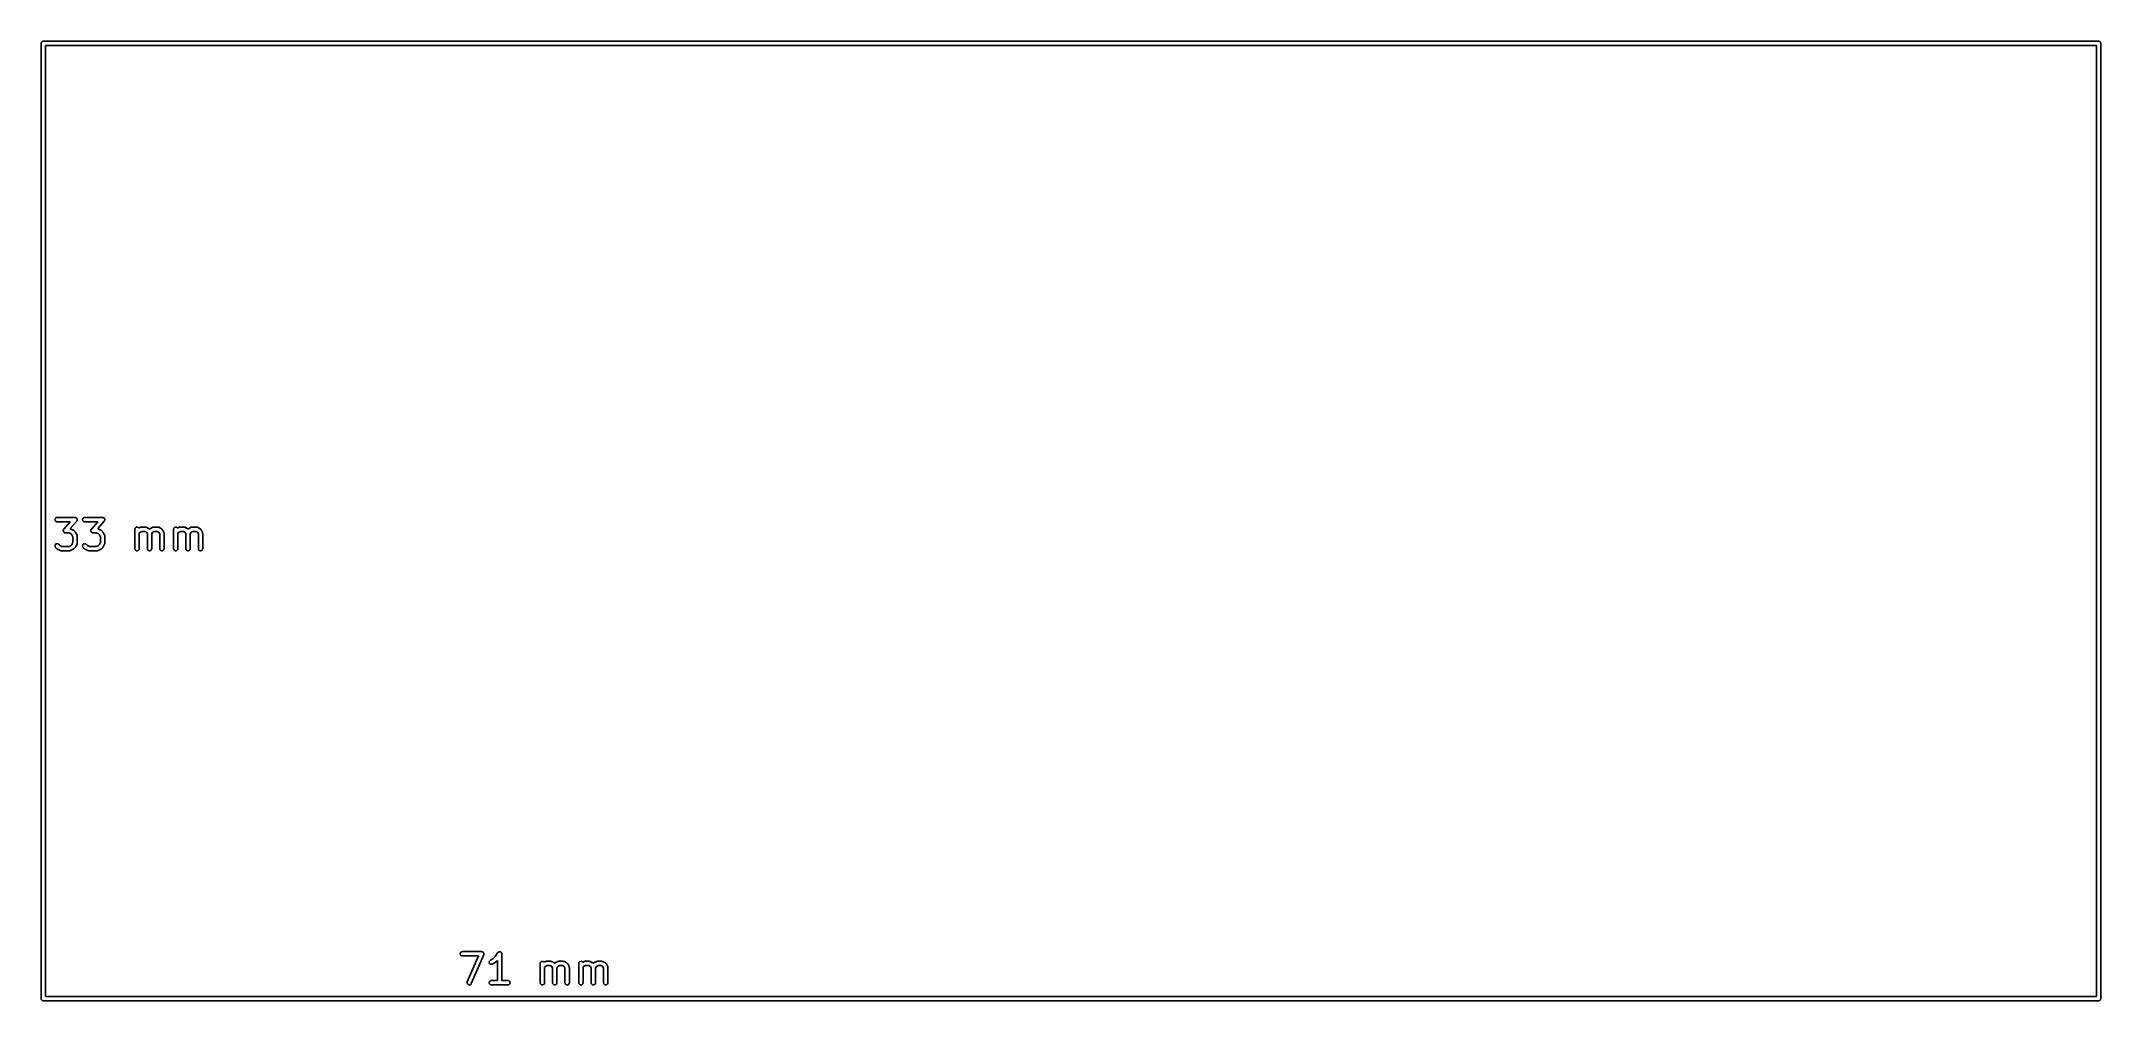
# Model space of a CAD drawing. Extents: x 122.9 to 194.1, y -90.1 to -56.9.
import ezdxf

# ---------------------------------------------------------------- set-up
doc = ezdxf.new("R2010")
doc.units = 0
doc.layers.add('BLACK', color=7, linetype='CONTINUOUS')

msp = doc.modelspace()

# ---------------------------------------------------------------- linework, layer by layer
at = {"layer": 'BLACK', "linetype": 'CONTINUOUS'}
for p, q in [((122.925, -57), (122.926, -56.9853)), ((122.925, -57.0037), (122.925, -57)), ((122.925, -89.9963), (122.925, -57.0037)), ((122.926, -56.9853), (122.93, -56.9712)), ((122.93, -56.9712), (122.937, -56.9581)), ((122.937, -56.9581), (122.947, -56.9467)), ((122.947, -56.9467), (122.958, -56.9373)), ((122.958, -56.9373), (122.971, -56.9304)), ((122.971, -56.9304), (122.985, -56.9261)), ((122.985, -56.9261), (122.996, -56.925)), ((122.996, -56.925), (123, -56.9246)), ((123, -56.9246), (123.004, -56.925)), ((123.004, -56.925), (193.996, -56.925)), ((123.075, -57.075), (123.075, -89.925)), ((193.925, -57.075), (123.075, -57.075)), ((193.925, -89.925), (193.925, -57.075)), ((193.996, -56.925), (194, -56.9246)), ((194, -56.9246), (194.004, -56.925)), ((194.004, -56.925), (194.015, -56.9261)), ((194.015, -56.9261), (194.029, -56.9304)), ((194.029, -56.9304), (194.042, -56.9373)), ((194.042, -56.9373), (194.053, -56.9467)), ((194.053, -56.9467), (194.063, -56.9581)), ((194.063, -56.9581), (194.07, -56.9712)), ((194.07, -56.9712), (194.074, -56.9853)), ((194.074, -56.9853), (194.075, -57)), ((194.075, -57), (194.075, -57.0037)), ((194.075, -57.0037), (194.075, -89.9963)), ((123.401, -73.4519), (123.403, -73.4373)), ((123.403, -73.4664), (123.401, -73.4519)), ((123.403, -73.4373), (123.407, -73.4233)), ((123.407, -73.4805), (123.403, -73.4664)), ((123.407, -73.4233), (123.414, -73.4104)), ((123.413, -73.4934), (123.407, -73.4805)), ((123.423, -73.5049), (123.413, -73.4934)), ((123.414, -73.4104), (123.423, -73.3992)), ((123.423, -73.3992), (123.435, -73.3899)), ((123.434, -73.5143), (123.423, -73.5049)), ((123.447, -73.5213), (123.434, -73.5143)), ((123.435, -73.3899), (123.448, -73.383)), ((123.461, -73.5257), (123.447, -73.5213)), ((123.448, -73.383), (123.462, -73.3788)), ((123.475, -73.5274), (123.461, -73.5257)), ((123.462, -73.3788), (123.476, -73.3774)), ((123.476, -73.5274), (123.475, -73.5274)), ((123.476, -73.3774), (124.095, -73.3774)), ((123.93, -73.5274), (123.476, -73.5274)), ((123.687, -73.8281), (123.688, -73.8234)), ((123.687, -73.8328), (123.687, -73.8281)), ((123.687, -73.8354), (123.687, -73.8328)), ((123.687, -73.8381), (123.687, -73.8354)), ((123.688, -73.8427), (123.687, -73.8381)), ((123.688, -73.8183), (123.69, -73.8138)), ((123.688, -73.8209), (123.688, -73.8183)), ((123.688, -73.8234), (123.688, -73.8209)), ((123.688, -73.8474), (123.688, -73.8427)), ((123.689, -73.8499), (123.688, -73.8474)), ((123.689, -73.8525), (123.689, -73.8499)), ((123.691, -73.8569), (123.689, -73.8525)), ((123.69, -73.8138), (123.691, -73.8092)), ((123.691, -73.8092), (123.692, -73.8068)), ((123.692, -73.8614), (123.691, -73.8569)), ((123.692, -73.8068), (123.693, -73.8043)), ((123.694, -73.8638), (123.692, -73.8614)), ((123.693, -73.8043), (123.695, -73.8001)), ((123.695, -73.8662), (123.694, -73.8638)), ((123.695, -73.8001), (123.697, -73.7958)), ((123.697, -73.8702), (123.695, -73.8662)), ((123.697, -73.7958), (123.698, -73.7937)), ((123.699, -73.8744), (123.697, -73.8702)), ((123.698, -73.7937), (123.7, -73.7914)), ((123.701, -73.8764), (123.699, -73.8744)), ((123.7, -73.7914), (123.703, -73.7878)), ((123.702, -73.8787), (123.701, -73.8764)), ((123.705, -73.8821), (123.702, -73.8787)), ((123.703, -73.7878), (123.705, -73.7839)), ((123.705, -73.7839), (123.93, -73.5274)), ((123.708, -73.8858), (123.705, -73.8821)), ((123.71, -73.8875), (123.708, -73.8858)), ((123.712, -73.8894), (123.71, -73.8875)), ((123.716, -73.8922), (123.712, -73.8894)), ((123.72, -73.8952), (123.716, -73.8922)), ((123.722, -73.8965), (123.72, -73.8952)), ((123.724, -73.898), (123.722, -73.8965)), ((123.728, -73.9), (123.724, -73.898)), ((123.732, -73.9023), (123.728, -73.9)), ((123.735, -73.9031), (123.732, -73.9023)), ((123.737, -73.9042), (123.735, -73.9031)), ((123.742, -73.9053), (123.737, -73.9042)), ((123.746, -73.9067), (123.742, -73.9053)), ((123.749, -73.907), (123.746, -73.9067)), ((123.751, -73.9076), (123.749, -73.907)), ((123.756, -73.9078), (123.751, -73.9076)), ((123.761, -73.9083), (123.756, -73.9078)), ((123.762, -73.9083), (123.761, -73.9083)), ((123.887, -73.9083), (123.762, -73.9083)), ((123.956, -73.9426), (123.887, -73.9083)), ((124.152, -73.5018), (123.925, -73.7611)), ((123.925, -73.7611), (123.929, -73.7629)), ((123.929, -73.7629), (123.934, -73.7644)), ((123.934, -73.7644), (123.936, -73.7655)), ((123.936, -73.7655), (123.938, -73.7663)), ((123.938, -73.7663), (124.034, -73.8139)), ((123.986, -73.973), (123.956, -73.9426)), ((124.02, -74.0415), (123.986, -73.973)), ((124.034, -73.8139), (124.034, -73.8143)), ((124.034, -73.8143), (124.038, -73.8166)), ((124.038, -73.8166), (124.042, -73.8186)), ((124.042, -73.8186), (124.044, -73.8206)), ((124.044, -73.8206), (124.047, -73.8223)), ((124.047, -73.8223), (124.05, -73.8252)), ((124.05, -73.8252), (124.053, -73.8279)), ((124.053, -73.8279), (124.101, -73.8755)), ((124.095, -73.3774), (124.096, -73.3774)), ((124.096, -73.3774), (124.101, -73.3779)), ((124.101, -73.3779), (124.106, -73.3781)), ((124.101, -73.8755), (124.101, -73.8763)), ((124.101, -73.8763), (124.104, -73.8796)), ((124.104, -73.8796), (124.107, -73.8826)), ((124.106, -73.3781), (124.108, -73.3787)), ((124.107, -73.8826), (124.109, -73.8853)), ((124.108, -73.3787), (124.111, -73.379)), ((124.109, -73.8853), (124.111, -73.8877)), ((124.111, -73.379), (124.115, -73.3804)), ((124.111, -73.8877), (124.112, -73.8915)), ((124.112, -73.8915), (124.115, -73.895)), ((124.115, -73.3804), (124.12, -73.3815)), ((124.115, -73.895), (124.162, -73.9903)), ((124.12, -73.3815), (124.122, -73.3826)), ((124.122, -73.3826), (124.125, -73.3834)), ((124.125, -73.3834), (124.129, -73.3857)), ((124.129, -73.3857), (124.133, -73.3877)), ((124.133, -73.3877), (124.135, -73.3892)), ((124.135, -73.3892), (124.138, -73.3905)), ((124.138, -73.3905), (124.141, -73.3935)), ((124.141, -73.3935), (124.145, -73.3963)), ((124.145, -73.3963), (124.147, -73.3982)), ((124.147, -73.3982), (124.149, -73.3999)), ((124.149, -73.3999), (124.152, -73.4036)), ((124.152, -73.4036), (124.155, -73.407)), ((124.154, -73.4979), (124.152, -73.5018)), ((124.157, -73.4943), (124.154, -73.4979)), ((124.155, -73.407), (124.156, -73.4093)), ((124.156, -73.4093), (124.158, -73.4113)), ((124.159, -73.492), (124.157, -73.4943)), ((124.158, -73.4113), (124.16, -73.4155)), ((124.16, -73.4899), (124.159, -73.492)), ((124.16, -73.4155), (124.163, -73.4195)), ((124.162, -73.4856), (124.16, -73.4899)), ((124.164, -73.4814), (124.162, -73.4856)), ((124.162, -73.9903), (124.163, -73.9912)), ((124.163, -73.4195), (124.164, -73.422)), ((124.163, -73.9912), (124.164, -73.9933)), ((124.164, -73.422), (124.165, -73.4243)), ((124.165, -73.4789), (124.164, -73.4814)), ((124.164, -73.9933), (124.165, -73.9952)), ((124.165, -73.4243), (124.166, -73.4288)), ((124.166, -73.4765), (124.165, -73.4789)), ((124.165, -73.9952), (124.166, -74.0001)), ((124.166, -73.4288), (124.168, -73.4332)), ((124.167, -73.472), (124.166, -73.4765)), ((124.169, -73.4675), (124.167, -73.472)), ((124.168, -73.4332), (124.168, -73.4358)), ((124.168, -73.4358), (124.169, -73.4383)), ((124.169, -73.4383), (124.169, -73.443)), ((124.169, -73.443), (124.17, -73.4477)), ((124.17, -73.4623), (124.169, -73.4648)), ((124.169, -73.4648), (124.169, -73.4675)), ((124.17, -73.4477), (124.17, -73.4503)), ((124.17, -73.4503), (124.17, -73.4529)), ((124.17, -73.4529), (124.17, -73.4576)), ((124.17, -73.4576), (124.17, -73.4623)), ((124.354, -73.4519), (124.355, -73.4373)), ((124.355, -73.4664), (124.354, -73.4519)), ((124.355, -73.4373), (124.359, -73.4233)), ((124.359, -73.4805), (124.355, -73.4664)), ((124.359, -73.4233), (124.366, -73.4104)), ((124.366, -73.4934), (124.359, -73.4805)), ((124.366, -73.4104), (124.376, -73.3992)), ((124.375, -73.5049), (124.366, -73.4934)), ((124.386, -73.5143), (124.375, -73.5049)), ((124.376, -73.3992), (124.387, -73.3899)), ((124.399, -73.5213), (124.386, -73.5143)), ((124.387, -73.3899), (124.4, -73.383)), ((124.413, -73.5257), (124.399, -73.5213)), ((124.4, -73.383), (124.414, -73.3788)), ((124.428, -73.5274), (124.413, -73.5257)), ((124.414, -73.3788), (124.429, -73.3774)), ((124.429, -73.5274), (124.428, -73.5274)), ((124.429, -73.3774), (125.048, -73.3774)), ((124.882, -73.5274), (124.429, -73.5274)), ((124.639, -73.8328), (124.64, -73.8281)), ((124.64, -73.8354), (124.639, -73.8328)), ((124.639, -73.8381), (124.64, -73.8354)), ((124.64, -73.8427), (124.639, -73.8381)), ((124.64, -73.8234), (124.641, -73.8209)), ((124.64, -73.8281), (124.64, -73.8234)), ((124.641, -73.8474), (124.64, -73.8427)), ((124.641, -73.8183), (124.642, -73.8138)), ((124.641, -73.8209), (124.641, -73.8183)), ((124.641, -73.8499), (124.641, -73.8474)), ((124.642, -73.8525), (124.641, -73.8499)), ((124.642, -73.8138), (124.643, -73.8092)), ((124.643, -73.8569), (124.642, -73.8525)), ((124.643, -73.8092), (124.644, -73.8068)), ((124.645, -73.8614), (124.643, -73.8569)), ((124.644, -73.8068), (124.645, -73.8043)), ((124.645, -73.8043), (124.647, -73.8001)), ((124.646, -73.8638), (124.645, -73.8614)), ((124.647, -73.8662), (124.646, -73.8638)), ((124.647, -73.8001), (124.649, -73.7958)), ((124.649, -73.8702), (124.647, -73.8662)), ((124.649, -73.7958), (124.651, -73.7937)), ((124.652, -73.8744), (124.649, -73.8702)), ((124.651, -73.7937), (124.652, -73.7914)), ((124.652, -73.7914), (124.655, -73.7878)), ((124.653, -73.8764), (124.652, -73.8744)), ((124.655, -73.8787), (124.653, -73.8764)), ((124.655, -73.7878), (124.658, -73.7839)), ((124.658, -73.8821), (124.655, -73.8787)), ((124.658, -73.7839), (124.882, -73.5274)), ((124.661, -73.8858), (124.658, -73.8821)), ((124.663, -73.8875), (124.661, -73.8858)), ((124.665, -73.8894), (124.663, -73.8875)), ((124.668, -73.8922), (124.665, -73.8894)), ((124.672, -73.8952), (124.668, -73.8922)), ((124.674, -73.8965), (124.672, -73.8952)), ((124.676, -73.898), (124.674, -73.8965)), ((124.681, -73.9), (124.676, -73.898)), ((124.685, -73.9023), (124.681, -73.9)), ((124.687, -73.9031), (124.685, -73.9023)), ((124.69, -73.9042), (124.687, -73.9031)), ((124.694, -73.9053), (124.69, -73.9042)), ((124.699, -73.9067), (124.694, -73.9053)), ((124.701, -73.907), (124.699, -73.9067)), ((124.704, -73.9076), (124.701, -73.907)), ((124.709, -73.9078), (124.704, -73.9076)), ((124.713, -73.9083), (124.709, -73.9078)), ((124.714, -73.9083), (124.713, -73.9083)), ((124.839, -73.9083), (124.714, -73.9083)), ((124.908, -73.9426), (124.839, -73.9083)), ((125.104, -73.5018), (124.877, -73.7611)), ((124.877, -73.7611), (124.882, -73.7629)), ((124.882, -73.7629), (124.887, -73.7644)), ((124.887, -73.7644), (124.889, -73.7655)), ((124.889, -73.7655), (124.891, -73.7663)), ((124.891, -73.7663), (124.986, -73.8139)), ((124.938, -73.973), (124.908, -73.9426)), ((124.973, -74.0415), (124.938, -73.973)), ((124.986, -73.8139), (124.987, -73.8143)), ((124.987, -73.8143), (124.99, -73.8166)), ((124.99, -73.8166), (124.994, -73.8186)), ((124.994, -73.8186), (124.997, -73.8206)), ((124.997, -73.8206), (124.999, -73.8223)), ((124.999, -73.8223), (125.002, -73.8252)), ((125.002, -73.8252), (125.005, -73.8279)), ((125.005, -73.8279), (125.053, -73.8755)), ((125.048, -73.3774), (125.049, -73.3774)), ((125.049, -73.3774), (125.053, -73.3779)), ((125.053, -73.3779), (125.058, -73.3781)), ((125.053, -73.8755), (125.054, -73.8763)), ((125.054, -73.8763), (125.056, -73.8796)), ((125.056, -73.8796), (125.059, -73.8826)), ((125.058, -73.3781), (125.061, -73.3787)), ((125.059, -73.8826), (125.061, -73.8853)), ((125.061, -73.3787), (125.063, -73.379)), ((125.061, -73.8853), (125.063, -73.8877)), ((125.063, -73.379), (125.068, -73.3804)), ((125.063, -73.8877), (125.065, -73.8915)), ((125.065, -73.8915), (125.067, -73.895)), ((125.067, -73.895), (125.115, -73.9903)), ((125.068, -73.3804), (125.072, -73.3815)), ((125.072, -73.3815), (125.075, -73.3826)), ((125.075, -73.3826), (125.077, -73.3834)), ((125.077, -73.3834), (125.081, -73.3857)), ((125.081, -73.3857), (125.086, -73.3877)), ((125.086, -73.3877), (125.088, -73.3892)), ((125.088, -73.3892), (125.09, -73.3905)), ((125.09, -73.3905), (125.094, -73.3935)), ((125.094, -73.3935), (125.097, -73.3963)), ((125.097, -73.3963), (125.099, -73.3982)), ((125.099, -73.3982), (125.101, -73.3999)), ((125.101, -73.3999), (125.104, -73.4036)), ((125.104, -73.4036), (125.107, -73.407)), ((125.107, -73.4979), (125.104, -73.5018)), ((125.107, -73.407), (125.109, -73.4093)), ((125.11, -73.4943), (125.107, -73.4979)), ((125.109, -73.4093), (125.11, -73.4113)), ((125.11, -73.4113), (125.113, -73.4155)), ((125.111, -73.492), (125.11, -73.4943)), ((125.113, -73.4899), (125.111, -73.492)), ((125.113, -73.4155), (125.115, -73.4195)), ((125.115, -73.4856), (125.113, -73.4899)), ((125.115, -73.4195), (125.116, -73.422)), ((125.117, -73.4814), (125.115, -73.4856)), ((125.115, -73.9903), (125.115, -73.9912)), ((125.115, -73.9912), (125.116, -73.9933)), ((125.116, -73.422), (125.117, -73.4243)), ((125.116, -73.9933), (125.117, -73.9952)), ((125.117, -73.4243), (125.118, -73.4288)), ((125.118, -73.4789), (125.117, -73.4814)), ((125.117, -73.9952), (125.118, -74.0001)), ((125.118, -73.4288), (125.12, -73.4332)), ((125.119, -73.4765), (125.118, -73.4789)), ((125.12, -73.472), (125.119, -73.4765)), ((125.12, -73.4332), (125.121, -73.4358)), ((125.121, -73.4675), (125.12, -73.472)), ((125.121, -73.4358), (125.121, -73.4383)), ((125.121, -73.4383), (125.122, -73.443)), ((125.122, -73.4623), (125.121, -73.4648)), ((125.121, -73.4648), (125.121, -73.4675)), ((125.122, -73.443), (125.122, -73.4477)), ((125.122, -73.4477), (125.122, -73.4503)), ((125.122, -73.4503), (125.123, -73.4529)), ((125.123, -73.4529), (125.122, -73.4576)), ((125.122, -73.4576), (125.122, -73.4623)), ((126.163, -73.7847), (126.165, -73.7701)), ((126.163, -73.7857), (126.163, -73.7847)), ((126.163, -74.4524), (126.163, -73.7857)), ((126.165, -73.7701), (126.169, -73.7562)), ((126.169, -73.7562), (126.176, -73.7433)), ((126.176, -73.7433), (126.186, -73.7321)), ((126.186, -73.7321), (126.197, -73.723)), ((126.197, -73.723), (126.21, -73.7162)), ((126.21, -73.7162), (126.224, -73.712)), ((126.224, -73.712), (126.239, -73.7107)), ((126.239, -73.7107), (126.253, -73.7122)), ((126.253, -73.7122), (126.267, -73.7166)), ((126.267, -73.7166), (126.28, -73.7235)), ((126.28, -73.7235), (126.291, -73.7329)), ((126.291, -73.7329), (126.299, -73.7427)), ((126.299, -73.7427), (126.347, -73.7186)), ((126.33, -73.895), (126.313, -73.912)), ((126.313, -73.912), (126.313, -74.4524)), ((126.399, -73.8607), (126.33, -73.895)), ((126.347, -73.7186), (126.348, -73.7182)), ((126.348, -73.7182), (126.35, -73.7174)), ((126.35, -73.7174), (126.352, -73.7164)), ((126.352, -73.7164), (126.357, -73.7149)), ((126.357, -73.7149), (126.362, -73.7131)), ((126.362, -73.7131), (126.364, -73.7128)), ((126.364, -73.7128), (126.366, -73.7121)), ((126.366, -73.7121), (126.371, -73.7116)), ((126.371, -73.7116), (126.377, -73.7108)), ((126.377, -73.7108), (126.379, -73.7109)), ((126.379, -73.7109), (126.381, -73.7107)), ((126.381, -73.7107), (126.524, -73.7107)), ((126.506, -73.8607), (126.399, -73.8607)), ((126.563, -73.8892), (126.506, -73.8607)), ((126.524, -73.7107), (126.525, -73.7107)), ((126.525, -73.7107), (126.527, -73.711)), ((126.527, -73.711), (126.529, -73.7109)), ((126.529, -73.7109), (126.534, -73.7118)), ((126.534, -73.7118), (126.539, -73.7124)), ((126.539, -73.7124), (126.542, -73.713)), ((126.542, -73.713), (126.544, -73.7134)), ((126.544, -73.7134), (126.548, -73.7152)), ((126.548, -73.7152), (126.553, -73.7168)), ((126.553, -73.7168), (126.555, -73.7178)), ((126.555, -73.7178), (126.557, -73.7186)), ((126.557, -73.7186), (126.653, -73.7663)), ((126.592, -73.9463), (126.563, -73.8892)), ((126.592, -74.4524), (126.592, -73.9463)), ((126.653, -73.7663), (126.654, -73.7667)), ((126.654, -73.7667), (126.655, -73.7676)), ((126.655, -73.7676), (126.656, -73.7683)), ((126.656, -73.7683), (126.661, -73.7716)), ((126.661, -73.7716), (126.666, -73.7747)), ((126.666, -73.7747), (126.667, -73.7755)), ((126.667, -73.7752), (126.668, -73.774)), ((126.667, -73.7755), (126.667, -73.7752)), ((126.668, -73.774), (126.673, -73.771)), ((126.673, -73.771), (126.678, -73.7678)), ((126.678, -73.7678), (126.679, -73.7671)), ((126.679, -73.7671), (126.681, -73.7663)), ((126.681, -73.7663), (126.776, -73.7186)), ((126.77, -73.8892), (126.742, -73.9463)), ((126.742, -73.9463), (126.742, -74.4524)), ((126.827, -73.8607), (126.77, -73.8892)), ((126.776, -73.7186), (126.777, -73.7182)), ((126.777, -73.7182), (126.779, -73.7174)), ((126.779, -73.7174), (126.781, -73.7164)), ((126.781, -73.7164), (126.786, -73.7149)), ((126.786, -73.7149), (126.791, -73.7131)), ((126.791, -73.7131), (126.793, -73.7128)), ((126.793, -73.7128), (126.795, -73.7121)), ((126.795, -73.7121), (126.8, -73.7116)), ((126.8, -73.7116), (126.805, -73.7108)), ((126.805, -73.7108), (126.807, -73.7109)), ((126.807, -73.7109), (126.81, -73.7107)), ((126.81, -73.7107), (126.952, -73.7107)), ((126.935, -73.8607), (126.827, -73.8607)), ((126.992, -73.8892), (126.935, -73.8607)), ((126.952, -73.7107), (126.953, -73.7107)), ((126.953, -73.7107), (126.956, -73.711)), ((126.956, -73.711), (126.958, -73.7109)), ((126.958, -73.7109), (126.963, -73.7118)), ((126.963, -73.7118), (126.968, -73.7124)), ((126.968, -73.7124), (126.97, -73.713)), ((126.97, -73.713), (126.972, -73.7134)), ((126.972, -73.7134), (126.977, -73.7152)), ((126.977, -73.7152), (126.982, -73.7168)), ((126.982, -73.7168), (126.984, -73.7178)), ((126.984, -73.7178), (126.986, -73.7186)), ((126.986, -73.7186), (127.081, -73.7663)), ((127.02, -73.9463), (126.992, -73.8892)), ((127.02, -74.4524), (127.02, -73.9463)), ((127.081, -73.7663), (127.082, -73.7667)), ((127.082, -73.7667), (127.083, -73.7676)), ((127.083, -73.7676), (127.085, -73.7683)), ((127.085, -73.7683), (127.09, -73.7716)), ((127.09, -73.7716), (127.094, -73.7747)), ((127.094, -73.7747), (127.096, -73.7758)), ((127.096, -73.7758), (127.097, -73.7768)), ((127.097, -73.7768), (127.101, -73.7809)), ((127.101, -73.7809), (127.105, -73.7849)), ((127.105, -73.7849), (127.106, -73.7862)), ((127.106, -73.7862), (127.107, -73.7874)), ((127.107, -73.7874), (127.11, -73.7922)), ((127.11, -73.7922), (127.113, -73.7969)), ((127.113, -73.7969), (127.114, -73.7984)), ((127.114, -73.7984), (127.115, -73.7998)), ((127.115, -73.7998), (127.162, -73.895)), ((127.162, -73.895), (127.163, -73.896)), ((127.163, -73.896), (127.164, -73.898)), ((127.164, -73.898), (127.165, -73.9)), ((127.165, -73.9), (127.166, -73.9049)), ((127.166, -73.9049), (127.168, -73.9097)), ((127.168, -73.9097), (127.168, -73.9119)), ((127.168, -73.9119), (127.169, -73.914)), ((127.169, -73.914), (127.169, -73.9191)), ((127.169, -73.9191), (127.17, -73.9242)), ((127.17, -73.9242), (127.17, -73.9264)), ((127.17, -73.9264), (127.17, -73.9286)), ((127.17, -73.9286), (127.17, -74.4524)), ((127.496, -73.7847), (127.498, -73.7701)), ((127.496, -73.7857), (127.496, -73.7847)), ((127.496, -74.4524), (127.496, -73.7857)), ((127.498, -73.7701), (127.502, -73.7562)), ((127.502, -73.7562), (127.51, -73.7433)), ((127.51, -73.7433), (127.519, -73.7321)), ((127.519, -73.7321), (127.53, -73.723)), ((127.53, -73.723), (127.543, -73.7162)), ((127.543, -73.7162), (127.557, -73.712)), ((127.557, -73.712), (127.572, -73.7107)), ((127.572, -73.7107), (127.587, -73.7122)), ((127.587, -73.7122), (127.6, -73.7166)), ((127.6, -73.7166), (127.613, -73.7235)), ((127.613, -73.7235), (127.625, -73.7329)), ((127.625, -73.7329), (127.633, -73.7427)), ((127.633, -73.7427), (127.681, -73.7186)), ((127.663, -73.895), (127.646, -73.912)), ((127.646, -73.912), (127.646, -74.4524)), ((127.732, -73.8607), (127.663, -73.895)), ((127.681, -73.7186), (127.682, -73.7182)), ((127.682, -73.7182), (127.684, -73.7174)), ((127.684, -73.7174), (127.686, -73.7164)), ((127.686, -73.7164), (127.691, -73.7149)), ((127.691, -73.7149), (127.695, -73.7131)), ((127.695, -73.7131), (127.698, -73.7128)), ((127.698, -73.7128), (127.7, -73.7121)), ((127.7, -73.7121), (127.705, -73.7116)), ((127.705, -73.7116), (127.71, -73.7108)), ((127.71, -73.7108), (127.712, -73.7109)), ((127.712, -73.7109), (127.714, -73.7107)), ((127.714, -73.7107), (127.857, -73.7107)), ((127.839, -73.8607), (127.732, -73.8607)), ((127.896, -73.8892), (127.839, -73.8607)), ((127.857, -73.7107), (127.858, -73.7107)), ((127.858, -73.7107), (127.86, -73.711)), ((127.86, -73.711), (127.863, -73.7109)), ((127.863, -73.7109), (127.868, -73.7118)), ((127.868, -73.7118), (127.873, -73.7124)), ((127.873, -73.7124), (127.875, -73.713)), ((127.875, -73.713), (127.877, -73.7134)), ((127.877, -73.7134), (127.882, -73.7152)), ((127.882, -73.7152), (127.887, -73.7168)), ((127.887, -73.7168), (127.889, -73.7178)), ((127.889, -73.7178), (127.891, -73.7186)), ((127.891, -73.7186), (127.986, -73.7663)), ((127.925, -73.9463), (127.896, -73.8892)), ((127.925, -74.4524), (127.925, -73.9463)), ((127.986, -73.7663), (127.987, -73.7667)), ((127.987, -73.7667), (127.988, -73.7676)), ((127.988, -73.7676), (127.99, -73.7683)), ((127.99, -73.7683), (127.994, -73.7716)), ((127.994, -73.7716), (127.999, -73.7747)), ((127.999, -73.7747), (128, -73.7755)), ((128, -73.7755), (128.001, -73.7752)), ((128.001, -73.7752), (128.002, -73.774)), ((128.002, -73.774), (128.007, -73.771)), ((128.007, -73.771), (128.011, -73.7678)), ((128.011, -73.7678), (128.013, -73.7671)), ((128.013, -73.7671), (128.014, -73.7663)), ((128.014, -73.7663), (128.109, -73.7186)), ((128.104, -73.8892), (128.075, -73.9463)), ((128.075, -73.9463), (128.075, -74.4524)), ((128.161, -73.8607), (128.104, -73.8892)), ((128.109, -73.7186), (128.11, -73.7182)), ((128.11, -73.7182), (128.112, -73.7174)), ((128.112, -73.7174), (128.114, -73.7164)), ((128.114, -73.7164), (128.119, -73.7149)), ((128.119, -73.7149), (128.124, -73.7131)), ((128.124, -73.7131), (128.126, -73.7128)), ((128.126, -73.7128), (128.128, -73.7121)), ((128.128, -73.7121), (128.133, -73.7116)), ((128.133, -73.7116), (128.138, -73.7108)), ((128.138, -73.7108), (128.141, -73.7109)), ((128.141, -73.7109), (128.143, -73.7107)), ((128.143, -73.7107), (128.286, -73.7107)), ((128.268, -73.8607), (128.161, -73.8607)), ((128.325, -73.8892), (128.268, -73.8607)), ((128.286, -73.7107), (128.287, -73.7107)), ((128.287, -73.7107), (128.289, -73.711)), ((128.289, -73.711), (128.291, -73.7109)), ((128.291, -73.7109), (128.296, -73.7118)), ((128.296, -73.7118), (128.301, -73.7124)), ((128.301, -73.7124), (128.303, -73.713)), ((128.303, -73.713), (128.306, -73.7134)), ((128.306, -73.7134), (128.31, -73.7152)), ((128.31, -73.7152), (128.315, -73.7168)), ((128.315, -73.7168), (128.317, -73.7178)), ((128.317, -73.7178), (128.319, -73.7186)), ((128.319, -73.7186), (128.414, -73.7663)), ((128.354, -73.9463), (128.325, -73.8892)), ((128.354, -74.4524), (128.354, -73.9463)), ((128.414, -73.7663), (128.415, -73.7667)), ((128.415, -73.7667), (128.417, -73.7676)), ((128.417, -73.7676), (128.418, -73.7683)), ((128.418, -73.7683), (128.423, -73.7716)), ((128.423, -73.7716), (128.428, -73.7747)), ((128.428, -73.7747), (128.429, -73.7758)), ((128.429, -73.7758), (128.43, -73.7768)), ((128.43, -73.7768), (128.434, -73.7809)), ((128.434, -73.7809), (128.438, -73.7849)), ((128.438, -73.7849), (128.439, -73.7862)), ((128.439, -73.7862), (128.44, -73.7874)), ((128.44, -73.7874), (128.443, -73.7922)), ((128.443, -73.7922), (128.447, -73.7969)), ((128.447, -73.7969), (128.447, -73.7984)), ((128.447, -73.7984), (128.448, -73.7998)), ((128.448, -73.7998), (128.496, -73.895)), ((128.496, -73.895), (128.496, -73.896)), ((128.496, -73.896), (128.497, -73.898)), ((128.497, -73.898), (128.498, -73.9)), ((128.498, -73.9), (128.499, -73.9049)), ((128.499, -73.9049), (128.501, -73.9097)), ((128.501, -73.9097), (128.502, -73.9119)), ((128.502, -73.9119), (128.502, -73.914)), ((128.502, -73.914), (128.503, -73.9191)), ((128.503, -73.9191), (128.503, -73.9242)), ((128.503, -73.9242), (128.503, -73.9264)), ((128.503, -73.9264), (128.504, -73.9286)), ((128.504, -73.9286), (128.504, -74.4524)), ((123.401, -74.3564), (123.403, -74.3418)), ((123.402, -74.3709), (123.401, -74.3564)), ((123.407, -74.385), (123.402, -74.3709)), ((123.403, -74.3418), (123.407, -74.3278)), ((123.407, -74.3278), (123.414, -74.315)), ((123.413, -74.398), (123.407, -74.385)), ((123.422, -74.4094), (123.413, -74.398)), ((123.414, -74.315), (123.424, -74.3037)), ((123.423, -74.4102), (123.422, -74.4094)), ((123.471, -74.4578), (123.423, -74.4102)), ((123.424, -74.3037), (123.435, -74.2945)), ((123.435, -74.2945), (123.448, -74.2877)), ((123.448, -74.2877), (123.462, -74.2835)), ((123.462, -74.2835), (123.476, -74.2821)), ((123.474, -74.4605), (123.471, -74.4578)), ((123.477, -74.4634), (123.474, -74.4605)), ((123.476, -74.2821), (123.491, -74.2836)), ((123.48, -74.4651), (123.477, -74.4634)), ((123.482, -74.4671), (123.48, -74.4651)), ((123.486, -74.4691), (123.482, -74.4671)), ((123.489, -74.4714), (123.486, -74.4691)), ((123.49, -74.4718), (123.489, -74.4714)), ((123.586, -74.5195), (123.49, -74.4718)), ((123.491, -74.2836), (123.505, -74.2879)), ((123.505, -74.2879), (123.518, -74.2948)), ((123.518, -74.2948), (123.529, -74.3041)), ((123.529, -74.3041), (123.568, -74.3431)), ((123.568, -74.3431), (123.637, -74.3774)), ((123.588, -74.5203), (123.586, -74.5195)), ((123.59, -74.5213), (123.588, -74.5203)), ((123.594, -74.5229), (123.59, -74.5213)), ((123.599, -74.5247), (123.594, -74.5229)), ((123.601, -74.5251), (123.599, -74.5247)), ((123.603, -74.5257), (123.601, -74.5251)), ((123.609, -74.5263), (123.603, -74.5257)), ((123.614, -74.5272), (123.609, -74.5263)), ((123.616, -74.5271), (123.614, -74.5272)), ((123.618, -74.5274), (123.616, -74.5271)), ((123.619, -74.5274), (123.618, -74.5274)), ((123.905, -74.5274), (123.619, -74.5274)), ((123.637, -74.3774), (123.887, -74.3774)), ((123.887, -74.3774), (123.956, -74.3431)), ((123.907, -74.5272), (123.905, -74.5274)), ((123.909, -74.5273), (123.907, -74.5272)), ((123.914, -74.5265), (123.909, -74.5273)), ((123.919, -74.526), (123.914, -74.5265)), ((123.921, -74.5253), (123.919, -74.526)), ((123.924, -74.525), (123.921, -74.5253)), ((123.928, -74.5232), (123.924, -74.525)), ((123.933, -74.5217), (123.928, -74.5232)), ((123.935, -74.5207), (123.933, -74.5217)), ((123.937, -74.5199), (123.935, -74.5207)), ((123.938, -74.5195), (123.937, -74.5199)), ((124.034, -74.4718), (123.938, -74.5195)), ((123.956, -74.3431), (123.986, -74.3127)), ((123.986, -74.3127), (124.02, -74.2442)), ((124.02, -74.2442), (124.02, -74.0415)), ((124.037, -74.4696), (124.034, -74.4718)), ((124.041, -74.4677), (124.037, -74.4696)), ((124.043, -74.4657), (124.041, -74.4677)), ((124.046, -74.4641), (124.043, -74.4657)), ((124.049, -74.4612), (124.046, -74.4641)), ((124.052, -74.4585), (124.049, -74.4612)), ((124.053, -74.4578), (124.052, -74.4585)), ((124.101, -74.4102), (124.053, -74.4578)), ((124.103, -74.4069), (124.101, -74.4102)), ((124.106, -74.4039), (124.103, -74.4069)), ((124.108, -74.4013), (124.106, -74.4039)), ((124.11, -74.3989), (124.108, -74.4013)), ((124.112, -74.3952), (124.11, -74.3989)), ((124.114, -74.3916), (124.112, -74.3952)), ((124.115, -74.3907), (124.114, -74.3916)), ((124.162, -74.2954), (124.115, -74.3907)), ((124.163, -74.2934), (124.162, -74.2954)), ((124.164, -74.2914), (124.163, -74.2934)), ((124.166, -74.2866), (124.164, -74.2914)), ((124.166, -74.0001), (124.168, -74.0049)), ((124.168, -74.2818), (124.166, -74.2866)), ((124.168, -74.0049), (124.168, -74.0071)), ((124.168, -74.0071), (124.169, -74.0092)), ((124.169, -74.2775), (124.168, -74.2796)), ((124.168, -74.2796), (124.168, -74.2818)), ((124.169, -74.0092), (124.169, -74.0143)), ((124.169, -74.0143), (124.17, -74.0194)), ((124.17, -74.2674), (124.169, -74.2724)), ((124.169, -74.2724), (124.169, -74.2775)), ((124.17, -74.0194), (124.17, -74.0216)), ((124.17, -74.0216), (124.17, -74.0238)), ((124.17, -74.0238), (124.17, -74.2619)), ((124.17, -74.2619), (124.17, -74.263)), ((124.17, -74.263), (124.17, -74.2651)), ((124.17, -74.2651), (124.17, -74.2674)), ((124.354, -74.3564), (124.355, -74.3418)), ((124.355, -74.3709), (124.354, -74.3564)), ((124.355, -74.3418), (124.36, -74.3278)), ((124.359, -74.385), (124.355, -74.3709)), ((124.366, -74.398), (124.359, -74.385)), ((124.36, -74.3278), (124.367, -74.315)), ((124.375, -74.4094), (124.366, -74.398)), ((124.367, -74.315), (124.376, -74.3037)), ((124.376, -74.4102), (124.375, -74.4094)), ((124.376, -74.3037), (124.387, -74.2945)), ((124.423, -74.4578), (124.376, -74.4102)), ((124.387, -74.2945), (124.4, -74.2877)), ((124.4, -74.2877), (124.414, -74.2835)), ((124.414, -74.2835), (124.429, -74.2821)), ((124.426, -74.4605), (124.423, -74.4578)), ((124.429, -74.4634), (124.426, -74.4605)), ((124.429, -74.2821), (124.443, -74.2836)), ((124.432, -74.4651), (124.429, -74.4634)), ((124.434, -74.4671), (124.432, -74.4651)), ((124.438, -74.4691), (124.434, -74.4671)), ((124.442, -74.4714), (124.438, -74.4691)), ((124.443, -74.4718), (124.442, -74.4714)), ((124.443, -74.2836), (124.457, -74.2879)), ((124.538, -74.5195), (124.443, -74.4718)), ((124.457, -74.2879), (124.47, -74.2948)), ((124.47, -74.2948), (124.482, -74.3041)), ((124.482, -74.3041), (124.521, -74.3431)), ((124.521, -74.3431), (124.589, -74.3774)), ((124.54, -74.5203), (124.538, -74.5195)), ((124.542, -74.5213), (124.54, -74.5203)), ((124.547, -74.5229), (124.542, -74.5213)), ((124.552, -74.5247), (124.547, -74.5229)), ((124.554, -74.5251), (124.552, -74.5247)), ((124.556, -74.5257), (124.554, -74.5251)), ((124.561, -74.5263), (124.556, -74.5257)), ((124.566, -74.5272), (124.561, -74.5263)), ((124.568, -74.5271), (124.566, -74.5272)), ((124.57, -74.5274), (124.568, -74.5271)), ((124.571, -74.5274), (124.57, -74.5274)), ((124.857, -74.5274), (124.571, -74.5274)), ((124.589, -74.3774), (124.839, -74.3774)), ((124.839, -74.3774), (124.908, -74.3431)), ((124.859, -74.5272), (124.857, -74.5274)), ((124.862, -74.5273), (124.859, -74.5272)), ((124.867, -74.5265), (124.862, -74.5273)), ((124.872, -74.526), (124.867, -74.5265)), ((124.874, -74.5253), (124.872, -74.526)), ((124.876, -74.525), (124.874, -74.5253)), ((124.881, -74.5232), (124.876, -74.525)), ((124.886, -74.5217), (124.881, -74.5232)), ((124.888, -74.5207), (124.886, -74.5217)), ((124.89, -74.5199), (124.888, -74.5207)), ((124.891, -74.5195), (124.89, -74.5199)), ((124.986, -74.4718), (124.891, -74.5195)), ((124.908, -74.3431), (124.938, -74.3127)), ((124.938, -74.3127), (124.973, -74.2442)), ((124.973, -74.2442), (124.973, -74.0415)), ((124.989, -74.4696), (124.986, -74.4718)), ((124.993, -74.4677), (124.989, -74.4696)), ((124.996, -74.4657), (124.993, -74.4677)), ((124.998, -74.4641), (124.996, -74.4657)), ((125.001, -74.4612), (124.998, -74.4641)), ((125.005, -74.4585), (125.001, -74.4612)), ((125.053, -74.4102), (125.005, -74.4578)), ((125.005, -74.4578), (125.005, -74.4585)), ((125.056, -74.4069), (125.053, -74.4102)), ((125.059, -74.4039), (125.056, -74.4069)), ((125.06, -74.4013), (125.059, -74.4039)), ((125.062, -74.3989), (125.06, -74.4013)), ((125.064, -74.3952), (125.062, -74.3989)), ((125.067, -74.3916), (125.064, -74.3952)), ((125.115, -74.2954), (125.067, -74.3907)), ((125.067, -74.3907), (125.067, -74.3916)), ((125.117, -74.2914), (125.115, -74.2934)), ((125.115, -74.2934), (125.115, -74.2954)), ((125.118, -74.2866), (125.117, -74.2914)), ((125.118, -74.0001), (125.12, -74.0049)), ((125.12, -74.2818), (125.118, -74.2866)), ((125.12, -74.0049), (125.121, -74.0071)), ((125.121, -74.2775), (125.12, -74.2796)), ((125.12, -74.2796), (125.12, -74.2818)), ((125.121, -74.0071), (125.121, -74.0092)), ((125.121, -74.0092), (125.122, -74.0143)), ((125.122, -74.2724), (125.121, -74.2775)), ((125.122, -74.0143), (125.122, -74.0194)), ((125.122, -74.0194), (125.122, -74.0216)), ((125.122, -74.0216), (125.123, -74.0238)), ((125.123, -74.263), (125.122, -74.2651)), ((125.122, -74.2651), (125.122, -74.2674)), ((125.122, -74.2674), (125.122, -74.2724)), ((125.123, -74.0238), (125.123, -74.2619)), ((125.123, -74.2619), (125.123, -74.263)), ((126.165, -74.4669), (126.163, -74.4524)), ((126.169, -74.481), (126.165, -74.4669)), ((126.176, -74.4939), (126.169, -74.481)), ((126.185, -74.5052), (126.176, -74.4939)), ((126.196, -74.5146), (126.185, -74.5052)), ((126.209, -74.5215), (126.196, -74.5146)), ((126.223, -74.5258), (126.209, -74.5215)), ((126.238, -74.5274), (126.223, -74.5258)), ((126.252, -74.5261), (126.238, -74.5274)), ((126.266, -74.5219), (126.252, -74.5261)), ((126.279, -74.5151), (126.266, -74.5219)), ((126.291, -74.506), (126.279, -74.5151)), ((126.3, -74.4948), (126.291, -74.506)), ((126.307, -74.4819), (126.3, -74.4948)), ((126.311, -74.468), (126.307, -74.4819)), ((126.313, -74.4534), (126.311, -74.468)), ((126.313, -74.4524), (126.313, -74.4534)), ((126.593, -74.4669), (126.592, -74.4524)), ((126.597, -74.481), (126.593, -74.4669)), ((126.604, -74.4939), (126.597, -74.481)), ((126.613, -74.5052), (126.604, -74.4939)), ((126.625, -74.5146), (126.613, -74.5052)), ((126.638, -74.5215), (126.625, -74.5146)), ((126.652, -74.5258), (126.638, -74.5215)), ((126.666, -74.5274), (126.652, -74.5258)), ((126.681, -74.5261), (126.666, -74.5274)), ((126.695, -74.5219), (126.681, -74.5261)), ((126.708, -74.5151), (126.695, -74.5219)), ((126.719, -74.506), (126.708, -74.5151)), ((126.729, -74.4948), (126.719, -74.506)), ((126.736, -74.4819), (126.729, -74.4948)), ((126.74, -74.468), (126.736, -74.4819)), ((126.742, -74.4534), (126.74, -74.468)), ((126.742, -74.4524), (126.742, -74.4534)), ((127.022, -74.4669), (127.02, -74.4524)), ((127.026, -74.481), (127.022, -74.4669)), ((127.033, -74.4939), (127.026, -74.481)), ((127.042, -74.5052), (127.033, -74.4939)), ((127.053, -74.5146), (127.042, -74.5052)), ((127.066, -74.5215), (127.053, -74.5146)), ((127.08, -74.5258), (127.066, -74.5215)), ((127.095, -74.5274), (127.08, -74.5258)), ((127.109, -74.5261), (127.095, -74.5274)), ((127.123, -74.5219), (127.109, -74.5261)), ((127.136, -74.5151), (127.123, -74.5219)), ((127.148, -74.506), (127.136, -74.5151)), ((127.157, -74.4948), (127.148, -74.506)), ((127.164, -74.4819), (127.157, -74.4948)), ((127.169, -74.468), (127.164, -74.4819)), ((127.17, -74.4534), (127.169, -74.468)), ((127.17, -74.4524), (127.17, -74.4534)), ((127.498, -74.4669), (127.496, -74.4524)), ((127.502, -74.481), (127.498, -74.4669)), ((127.509, -74.4939), (127.502, -74.481)), ((127.518, -74.5052), (127.509, -74.4939)), ((127.529, -74.5146), (127.518, -74.5052)), ((127.542, -74.5215), (127.529, -74.5146)), ((127.556, -74.5258), (127.542, -74.5215)), ((127.571, -74.5274), (127.556, -74.5258)), ((127.585, -74.5261), (127.571, -74.5274)), ((127.6, -74.5219), (127.585, -74.5261)), ((127.612, -74.5151), (127.6, -74.5219)), ((127.624, -74.506), (127.612, -74.5151)), ((127.633, -74.4948), (127.624, -74.506)), ((127.64, -74.4819), (127.633, -74.4948)), ((127.645, -74.468), (127.64, -74.4819)), ((127.646, -74.4534), (127.645, -74.468)), ((127.646, -74.4524), (127.646, -74.4534)), ((127.926, -74.4669), (127.925, -74.4524)), ((127.931, -74.481), (127.926, -74.4669)), ((127.938, -74.4939), (127.931, -74.481)), ((127.947, -74.5052), (127.938, -74.4939)), ((127.958, -74.5146), (127.947, -74.5052)), ((127.971, -74.5215), (127.958, -74.5146)), ((127.985, -74.5258), (127.971, -74.5215)), ((127.999, -74.5274), (127.985, -74.5258)), ((128.014, -74.5261), (127.999, -74.5274)), ((128.028, -74.5219), (128.014, -74.5261)), ((128.041, -74.5151), (128.028, -74.5219)), ((128.052, -74.506), (128.041, -74.5151)), ((128.062, -74.4948), (128.052, -74.506)), ((128.069, -74.4819), (128.062, -74.4948)), ((128.073, -74.468), (128.069, -74.4819)), ((128.075, -74.4534), (128.073, -74.468)), ((128.075, -74.4524), (128.075, -74.4534)), ((128.355, -74.4669), (128.354, -74.4524)), ((128.359, -74.481), (128.355, -74.4669)), ((128.366, -74.4939), (128.359, -74.481)), ((128.375, -74.5052), (128.366, -74.4939)), ((128.387, -74.5146), (128.375, -74.5052)), ((128.4, -74.5215), (128.387, -74.5146)), ((128.413, -74.5258), (128.4, -74.5215)), ((128.428, -74.5274), (128.413, -74.5258)), ((128.443, -74.5261), (128.428, -74.5274)), ((128.457, -74.5219), (128.443, -74.5261)), ((128.47, -74.5151), (128.457, -74.5219)), ((128.481, -74.506), (128.47, -74.5151)), ((128.49, -74.4948), (128.481, -74.506)), ((128.498, -74.4819), (128.49, -74.4948)), ((128.502, -74.468), (128.498, -74.4819)), ((128.504, -74.4534), (128.502, -74.468)), ((128.504, -74.4524), (128.504, -74.4534)), ((137.401, -88.4519), (137.403, -88.4373)), ((137.403, -88.4664), (137.401, -88.4519)), ((137.403, -88.4373), (137.407, -88.4233)), ((137.407, -88.4805), (137.403, -88.4664)), ((137.407, -88.4233), (137.414, -88.4104)), ((137.413, -88.4934), (137.407, -88.4805)), ((137.423, -88.5049), (137.413, -88.4934)), ((137.414, -88.4104), (137.423, -88.3992)), ((137.423, -88.3992), (137.435, -88.3899)), ((137.434, -88.5143), (137.423, -88.5049)), ((137.447, -88.5213), (137.434, -88.5143)), ((137.435, -88.3899), (137.448, -88.383)), ((137.461, -88.5257), (137.447, -88.5213)), ((137.448, -88.383), (137.462, -88.3788)), ((137.475, -88.5274), (137.461, -88.5257)), ((137.462, -88.3788), (137.476, -88.3774)), ((137.476, -88.5274), (137.475, -88.5274)), ((137.476, -88.3774), (138.143, -88.3774)), ((138.029, -88.5274), (137.476, -88.5274)), ((137.645, -89.4228), (138.029, -88.5274)), ((138.212, -88.4819), (137.783, -89.4819)), ((138.143, -88.3774), (138.144, -88.3774)), ((138.144, -88.3774), (138.144, -88.3774)), ((138.144, -88.3774), (138.144, -88.3774)), ((138.144, -88.3774), (138.152, -88.3782)), ((138.152, -88.3782), (138.158, -88.379)), ((138.158, -88.379), (138.159, -88.3791)), ((138.159, -88.3791), (138.159, -88.3791)), ((138.159, -88.3791), (138.166, -88.3813)), ((138.166, -88.3813), (138.172, -88.3834)), ((138.172, -88.3834), (138.173, -88.3836)), ((138.173, -88.3836), (138.173, -88.3837)), ((138.173, -88.3837), (138.179, -88.3871)), ((138.179, -88.3871), (138.185, -88.3905)), ((138.185, -88.3905), (138.185, -88.3907)), ((138.185, -88.3907), (138.186, -88.3908)), ((138.186, -88.3908), (138.191, -88.3954)), ((138.191, -88.3954), (138.196, -88.3999)), ((138.196, -88.3999), (138.197, -88.4001)), ((138.197, -88.4001), (138.197, -88.4003)), ((138.197, -88.4003), (138.201, -88.4059)), ((138.201, -88.4059), (138.206, -88.4113)), ((138.206, -88.4113), (138.206, -88.4115)), ((138.206, -88.4115), (138.206, -88.4117)), ((138.206, -88.4117), (138.209, -88.4181)), ((138.209, -88.4181), (138.212, -88.4243)), ((138.212, -88.4243), (138.212, -88.4245)), ((138.212, -88.4245), (138.213, -88.4248)), ((138.214, -88.4747), (138.212, -88.4814)), ((138.212, -88.4814), (138.212, -88.4817)), ((138.212, -88.4817), (138.212, -88.4819)), ((138.213, -88.4248), (138.215, -88.4315)), ((138.216, -88.468), (138.214, -88.4747)), ((138.215, -88.4315), (138.217, -88.4383)), ((138.217, -88.4605), (138.216, -88.4675)), ((138.216, -88.4675), (138.216, -88.4677)), ((138.216, -88.4677), (138.216, -88.468)), ((138.217, -88.4383), (138.217, -88.4386)), ((138.217, -88.4386), (138.217, -88.4388)), ((138.217, -88.4388), (138.217, -88.4458)), ((138.217, -88.4458), (138.218, -88.4529)), ((138.218, -88.4534), (138.217, -88.4605)), ((138.218, -88.4529), (138.218, -88.4532)), ((138.218, -88.4532), (138.218, -88.4534)), ((138.401, -88.743), (138.402, -88.7284)), ((138.404, -88.7575), (138.401, -88.743)), ((138.402, -88.7284), (138.405, -88.7141)), ((138.409, -88.7712), (138.404, -88.7575)), ((138.405, -88.7141), (138.411, -88.7008)), ((138.417, -88.7836), (138.409, -88.7712)), ((138.411, -88.7008), (138.42, -88.6889)), ((138.427, -88.7943), (138.417, -88.7836)), ((138.42, -88.6889), (138.43, -88.6788)), ((138.438, -88.8029), (138.427, -88.7943)), ((138.43, -88.6788), (138.443, -88.671)), ((138.452, -88.809), (138.438, -88.8029)), ((138.443, -88.671), (138.527, -88.6288)), ((138.466, -88.8124), (138.452, -88.809)), ((138.481, -88.813), (138.466, -88.8124)), ((138.495, -88.8107), (138.481, -88.813)), ((138.509, -88.8056), (138.495, -88.8107)), ((138.51, -88.8052), (138.509, -88.8056)), ((138.605, -88.7576), (138.51, -88.8052)), ((138.527, -88.6288), (138.608, -88.5475)), ((138.609, -88.7553), (138.605, -88.7576)), ((138.608, -88.5475), (138.7, -88.4108)), ((138.612, -88.7534), (138.609, -88.7553)), ((138.615, -88.7514), (138.612, -88.7534)), ((138.617, -88.7498), (138.615, -88.7514)), ((138.62, -88.7469), (138.617, -88.7498)), ((138.624, -88.7442), (138.62, -88.7469)), ((138.687, -88.6811), (138.624, -88.7435)), ((138.624, -88.7435), (138.624, -88.7442)), ((138.687, -89.3774), (138.687, -88.6811)), ((138.7, -88.4099), (138.705, -88.4043)), ((138.7, -88.41), (138.7, -88.4099)), ((138.7, -88.4108), (138.7, -88.41)), ((138.7, -88.41), (138.7, -88.41)), ((138.7, -88.41), (138.7, -88.41)), ((138.705, -88.4043), (138.709, -88.3988)), ((138.709, -88.3988), (138.71, -88.3987)), ((138.709, -88.3988), (138.709, -88.3988)), ((138.71, -88.3987), (138.715, -88.394)), ((138.715, -88.394), (138.721, -88.3896)), ((138.721, -88.3896), (138.728, -88.386)), ((138.721, -88.3896), (138.721, -88.3896)), ((138.721, -88.3896), (138.721, -88.3896)), ((138.728, -88.386), (138.734, -88.3828)), ((138.734, -88.3828), (138.741, -88.3807)), ((138.734, -88.3828), (138.734, -88.3828)), ((138.734, -88.3828), (138.734, -88.3828)), ((138.741, -88.3807), (138.748, -88.3787)), ((138.748, -88.3787), (138.755, -88.378)), ((138.748, -88.3787), (138.748, -88.3787)), ((138.748, -88.3787), (138.748, -88.3787)), ((138.755, -88.378), (138.762, -88.3774)), ((138.762, -88.3774), (138.763, -88.3774)), ((138.762, -88.3774), (138.762, -88.3774)), ((138.763, -88.3774), (138.77, -88.3782)), ((138.77, -88.3782), (138.777, -88.3789)), ((138.777, -88.3789), (138.777, -88.3789)), ((138.777, -88.3789), (138.777, -88.3789)), ((138.777, -88.3789), (138.784, -88.3812)), ((138.784, -88.3812), (138.791, -88.3832)), ((138.791, -88.3832), (138.791, -88.3833)), ((138.791, -88.3833), (138.791, -88.3833)), ((138.791, -88.3833), (138.798, -88.3868)), ((138.798, -88.3868), (138.804, -88.3902)), ((138.804, -88.3902), (138.804, -88.3902)), ((138.804, -88.3902), (138.804, -88.3903)), ((138.804, -88.3903), (138.81, -88.3949)), ((138.81, -88.3949), (138.815, -88.3995)), ((138.815, -88.3995), (138.815, -88.3996)), ((138.815, -88.3996), (138.815, -88.3996)), ((138.815, -88.3996), (138.82, -88.4056)), ((138.82, -88.4056), (138.824, -88.4109)), ((138.824, -88.4109), (138.824, -88.4109)), ((138.824, -88.4109), (138.824, -88.411)), ((138.824, -88.411), (138.828, -88.4179)), ((138.828, -88.4179), (138.831, -88.4238)), ((138.831, -88.4238), (138.831, -88.4239)), ((138.831, -88.4239), (138.831, -88.4239)), ((138.831, -88.4239), (138.833, -88.4311)), ((138.833, -88.4311), (138.835, -88.4378)), ((138.835, -88.4378), (138.835, -88.4379)), ((138.835, -88.4379), (138.835, -88.4379)), ((138.835, -88.4379), (138.836, -88.4453)), ((138.836, -88.4453), (138.837, -88.4524)), ((138.837, -88.4524), (138.837, -89.3774)), ((140.163, -88.7847), (140.165, -88.7701)), ((140.163, -88.7857), (140.163, -88.7847)), ((140.163, -89.4524), (140.163, -88.7857)), ((140.165, -88.7701), (140.169, -88.7562)), ((140.169, -88.7562), (140.176, -88.7433)), ((140.176, -88.7433), (140.186, -88.7321)), ((140.186, -88.7321), (140.197, -88.723)), ((140.197, -88.723), (140.21, -88.7162)), ((140.21, -88.7162), (140.224, -88.712)), ((140.224, -88.712), (140.239, -88.7107)), ((140.239, -88.7107), (140.253, -88.7122)), ((140.253, -88.7122), (140.267, -88.7166)), ((140.267, -88.7166), (140.28, -88.7235)), ((140.28, -88.7235), (140.291, -88.7329)), ((140.291, -88.7329), (140.299, -88.7427)), ((140.299, -88.7427), (140.347, -88.7186)), ((140.33, -88.895), (140.313, -88.912)), ((140.313, -88.912), (140.313, -89.4524)), ((140.399, -88.8607), (140.33, -88.895)), ((140.347, -88.7186), (140.348, -88.7182)), ((140.348, -88.7182), (140.35, -88.7174)), ((140.35, -88.7174), (140.352, -88.7164)), ((140.352, -88.7164), (140.357, -88.7149)), ((140.357, -88.7149), (140.362, -88.7131)), ((140.362, -88.7131), (140.364, -88.7128)), ((140.364, -88.7128), (140.366, -88.7121)), ((140.366, -88.7121), (140.371, -88.7116)), ((140.371, -88.7116), (140.377, -88.7108)), ((140.377, -88.7108), (140.379, -88.7109)), ((140.379, -88.7109), (140.381, -88.7107)), ((140.381, -88.7107), (140.524, -88.7107)), ((140.506, -88.8607), (140.399, -88.8607)), ((140.563, -88.8892), (140.506, -88.8607)), ((140.524, -88.7107), (140.525, -88.7107)), ((140.525, -88.7107), (140.527, -88.711)), ((140.527, -88.711), (140.529, -88.7109)), ((140.529, -88.7109), (140.534, -88.7118)), ((140.534, -88.7118), (140.539, -88.7124)), ((140.539, -88.7124), (140.542, -88.713)), ((140.542, -88.713), (140.544, -88.7134)), ((140.544, -88.7134), (140.548, -88.7152)), ((140.548, -88.7152), (140.553, -88.7168)), ((140.553, -88.7168), (140.555, -88.7178)), ((140.555, -88.7178), (140.557, -88.7186)), ((140.557, -88.7186), (140.653, -88.7663)), ((140.592, -88.9463), (140.563, -88.8892)), ((140.653, -88.7663), (140.654, -88.7667)), ((140.654, -88.7667), (140.655, -88.7676)), ((140.655, -88.7676), (140.656, -88.7683)), ((140.656, -88.7683), (140.661, -88.7716)), ((140.661, -88.7716), (140.666, -88.7747)), ((140.666, -88.7747), (140.667, -88.7755)), ((140.667, -88.7752), (140.668, -88.774)), ((140.667, -88.7755), (140.667, -88.7752)), ((140.668, -88.774), (140.673, -88.771)), ((140.673, -88.771), (140.678, -88.7678)), ((140.678, -88.7678), (140.679, -88.7671)), ((140.679, -88.7671), (140.681, -88.7663)), ((140.681, -88.7663), (140.776, -88.7186)), ((140.77, -88.8892), (140.742, -88.9463)), ((140.827, -88.8607), (140.77, -88.8892)), ((140.776, -88.7186), (140.777, -88.7182)), ((140.777, -88.7182), (140.779, -88.7174)), ((140.779, -88.7174), (140.781, -88.7164)), ((140.781, -88.7164), (140.786, -88.7149)), ((140.786, -88.7149), (140.791, -88.7131)), ((140.791, -88.7131), (140.793, -88.7128)), ((140.793, -88.7128), (140.795, -88.7121)), ((140.795, -88.7121), (140.8, -88.7116)), ((140.8, -88.7116), (140.805, -88.7108)), ((140.805, -88.7108), (140.807, -88.7109)), ((140.807, -88.7109), (140.81, -88.7107)), ((140.81, -88.7107), (140.952, -88.7107)), ((140.935, -88.8607), (140.827, -88.8607)), ((140.992, -88.8892), (140.935, -88.8607)), ((140.952, -88.7107), (140.953, -88.7107)), ((140.953, -88.7107), (140.956, -88.711)), ((140.956, -88.711), (140.958, -88.7109)), ((140.958, -88.7109), (140.963, -88.7118)), ((140.963, -88.7118), (140.968, -88.7124)), ((140.968, -88.7124), (140.97, -88.713)), ((140.97, -88.713), (140.972, -88.7134)), ((140.972, -88.7134), (140.977, -88.7152)), ((140.977, -88.7152), (140.982, -88.7168)), ((140.982, -88.7168), (140.984, -88.7178)), ((140.984, -88.7178), (140.986, -88.7186)), ((140.986, -88.7186), (141.081, -88.7663)), ((141.02, -88.9463), (140.992, -88.8892)), ((141.081, -88.7663), (141.082, -88.7667)), ((141.082, -88.7667), (141.083, -88.7676)), ((141.083, -88.7676), (141.085, -88.7683)), ((141.085, -88.7683), (141.09, -88.7716)), ((141.09, -88.7716), (141.094, -88.7747)), ((141.094, -88.7747), (141.096, -88.7758)), ((141.096, -88.7758), (141.097, -88.7768)), ((141.097, -88.7768), (141.101, -88.7809)), ((141.101, -88.7809), (141.105, -88.7849)), ((141.105, -88.7849), (141.106, -88.7862)), ((141.106, -88.7862), (141.107, -88.7874)), ((141.107, -88.7874), (141.11, -88.7922)), ((141.11, -88.7922), (141.113, -88.7969)), ((141.113, -88.7969), (141.114, -88.7984)), ((141.114, -88.7984), (141.115, -88.7998)), ((141.115, -88.7998), (141.162, -88.895)), ((141.162, -88.895), (141.163, -88.896)), ((141.163, -88.896), (141.164, -88.898)), ((141.164, -88.898), (141.165, -88.9)), ((141.165, -88.9), (141.166, -88.9049)), ((141.166, -88.9049), (141.168, -88.9097)), ((141.168, -88.9097), (141.168, -88.9119)), ((141.168, -88.9119), (141.169, -88.914)), ((141.169, -88.914), (141.169, -88.9191)), ((141.169, -88.9191), (141.17, -88.9242)), ((141.17, -88.9242), (141.17, -88.9264)), ((141.17, -88.9264), (141.17, -88.9286)), ((141.17, -88.9286), (141.17, -89.4524)), ((141.496, -88.7847), (141.498, -88.7701)), ((141.496, -88.7857), (141.496, -88.7847)), ((141.496, -89.4524), (141.496, -88.7857)), ((141.498, -88.7701), (141.502, -88.7562)), ((141.502, -88.7562), (141.51, -88.7433)), ((141.51, -88.7433), (141.519, -88.7321)), ((141.519, -88.7321), (141.53, -88.723)), ((141.53, -88.723), (141.543, -88.7162)), ((141.543, -88.7162), (141.557, -88.712)), ((141.557, -88.712), (141.572, -88.7107)), ((141.572, -88.7107), (141.587, -88.7122)), ((141.587, -88.7122), (141.6, -88.7166)), ((141.6, -88.7166), (141.613, -88.7235)), ((141.613, -88.7235), (141.625, -88.7329)), ((141.625, -88.7329), (141.633, -88.7427)), ((141.633, -88.7427), (141.681, -88.7186)), ((141.663, -88.895), (141.646, -88.912)), ((141.646, -88.912), (141.646, -89.4524)), ((141.732, -88.8607), (141.663, -88.895)), ((141.681, -88.7186), (141.682, -88.7182)), ((141.682, -88.7182), (141.684, -88.7174)), ((141.684, -88.7174), (141.686, -88.7164)), ((141.686, -88.7164), (141.691, -88.7149)), ((141.691, -88.7149), (141.695, -88.7131)), ((141.695, -88.7131), (141.698, -88.7128)), ((141.698, -88.7128), (141.7, -88.7121)), ((141.7, -88.7121), (141.705, -88.7116)), ((141.705, -88.7116), (141.71, -88.7108)), ((141.71, -88.7108), (141.712, -88.7109)), ((141.712, -88.7109), (141.714, -88.7107)), ((141.714, -88.7107), (141.857, -88.7107)), ((141.839, -88.8607), (141.732, -88.8607)), ((141.896, -88.8892), (141.839, -88.8607)), ((141.857, -88.7107), (141.858, -88.7107)), ((141.858, -88.7107), (141.86, -88.711)), ((141.86, -88.711), (141.863, -88.7109)), ((141.863, -88.7109), (141.868, -88.7118)), ((141.868, -88.7118), (141.873, -88.7124)), ((141.873, -88.7124), (141.875, -88.713)), ((141.875, -88.713), (141.877, -88.7134)), ((141.877, -88.7134), (141.882, -88.7152)), ((141.882, -88.7152), (141.887, -88.7168)), ((141.887, -88.7168), (141.889, -88.7178)), ((141.889, -88.7178), (141.891, -88.7186)), ((141.891, -88.7186), (141.986, -88.7663)), ((141.925, -88.9463), (141.896, -88.8892)), ((141.986, -88.7663), (141.987, -88.7667)), ((141.987, -88.7667), (141.988, -88.7676)), ((141.988, -88.7676), (141.99, -88.7683)), ((141.99, -88.7683), (141.994, -88.7716)), ((141.994, -88.7716), (141.999, -88.7747)), ((141.999, -88.7747), (142, -88.7755)), ((142, -88.7755), (142.001, -88.7752)), ((142.001, -88.7752), (142.002, -88.774)), ((142.002, -88.774), (142.007, -88.771)), ((142.007, -88.771), (142.011, -88.7678)), ((142.011, -88.7678), (142.013, -88.7671)), ((142.013, -88.7671), (142.014, -88.7663)), ((142.014, -88.7663), (142.109, -88.7186)), ((142.104, -88.8892), (142.075, -88.9463)), ((142.161, -88.8607), (142.104, -88.8892)), ((142.109, -88.7186), (142.11, -88.7182)), ((142.11, -88.7182), (142.112, -88.7174)), ((142.112, -88.7174), (142.114, -88.7164)), ((142.114, -88.7164), (142.119, -88.7149)), ((142.119, -88.7149), (142.124, -88.7131)), ((142.124, -88.7131), (142.126, -88.7128)), ((142.126, -88.7128), (142.128, -88.7121)), ((142.128, -88.7121), (142.133, -88.7116)), ((142.133, -88.7116), (142.138, -88.7108)), ((142.138, -88.7108), (142.141, -88.7109)), ((142.141, -88.7109), (142.143, -88.7107)), ((142.143, -88.7107), (142.286, -88.7107)), ((142.268, -88.8607), (142.161, -88.8607)), ((142.325, -88.8892), (142.268, -88.8607)), ((142.286, -88.7107), (142.287, -88.7107)), ((142.287, -88.7107), (142.289, -88.711)), ((142.289, -88.711), (142.291, -88.7109)), ((142.291, -88.7109), (142.296, -88.7118)), ((142.296, -88.7118), (142.301, -88.7124)), ((142.301, -88.7124), (142.303, -88.713)), ((142.303, -88.713), (142.306, -88.7134)), ((142.306, -88.7134), (142.31, -88.7152)), ((142.31, -88.7152), (142.315, -88.7168)), ((142.315, -88.7168), (142.317, -88.7178)), ((142.317, -88.7178), (142.319, -88.7186)), ((142.319, -88.7186), (142.414, -88.7663)), ((142.354, -88.9463), (142.325, -88.8892)), ((142.414, -88.7663), (142.415, -88.7667)), ((142.415, -88.7667), (142.417, -88.7676)), ((142.417, -88.7676), (142.418, -88.7683)), ((142.418, -88.7683), (142.423, -88.7716)), ((142.423, -88.7716), (142.428, -88.7747)), ((142.428, -88.7747), (142.429, -88.7758)), ((142.429, -88.7758), (142.43, -88.7768)), ((142.43, -88.7768), (142.434, -88.7809)), ((142.434, -88.7809), (142.438, -88.7849)), ((142.438, -88.7849), (142.439, -88.7862)), ((142.439, -88.7862), (142.44, -88.7874)), ((142.44, -88.7874), (142.443, -88.7922)), ((142.443, -88.7922), (142.447, -88.7969)), ((142.447, -88.7969), (142.447, -88.7984)), ((142.447, -88.7984), (142.448, -88.7998)), ((142.448, -88.7998), (142.496, -88.895)), ((142.496, -88.895), (142.496, -88.896)), ((142.496, -88.896), (142.497, -88.898)), ((142.497, -88.898), (142.498, -88.9)), ((142.498, -88.9), (142.499, -88.9049)), ((142.499, -88.9049), (142.501, -88.9097)), ((142.501, -88.9097), (142.502, -88.9119)), ((142.502, -88.9119), (142.502, -88.914)), ((142.502, -88.914), (142.503, -88.9191)), ((142.503, -88.9191), (142.503, -88.9242)), ((142.503, -88.9242), (142.503, -88.9264)), ((142.503, -88.9264), (142.504, -88.9286)), ((142.504, -88.9286), (142.504, -89.4524)), ((137.639, -89.4513), (137.641, -89.4368)), ((137.641, -89.4659), (137.639, -89.4513)), ((137.641, -89.4368), (137.645, -89.4228)), ((137.645, -89.48), (137.641, -89.4659)), ((137.651, -89.493), (137.645, -89.48)), ((137.66, -89.5045), (137.651, -89.493)), ((137.671, -89.514), (137.66, -89.5045)), ((137.684, -89.5211), (137.671, -89.514)), ((137.698, -89.5256), (137.684, -89.5211)), ((137.713, -89.5274), (137.698, -89.5256)), ((137.727, -89.5262), (137.713, -89.5274)), ((137.741, -89.5223), (137.727, -89.5262)), ((137.754, -89.5157), (137.741, -89.5223)), ((137.766, -89.5067), (137.754, -89.5157)), ((137.776, -89.4956), (137.766, -89.5067)), ((137.783, -89.4829), (137.776, -89.4956)), ((137.783, -89.4819), (137.783, -89.4829)), ((138.401, -89.4519), (138.403, -89.4373)), ((138.403, -89.4664), (138.401, -89.4519)), ((138.403, -89.4373), (138.407, -89.4233)), ((138.407, -89.4805), (138.403, -89.4664)), ((138.407, -89.4233), (138.414, -89.4104)), ((138.413, -89.4934), (138.407, -89.4805)), ((138.423, -89.5049), (138.413, -89.4934)), ((138.414, -89.4104), (138.423, -89.3992)), ((138.423, -89.3992), (138.435, -89.3899)), ((138.434, -89.5143), (138.423, -89.5049)), ((138.447, -89.5213), (138.434, -89.5143)), ((138.435, -89.3899), (138.448, -89.383)), ((138.461, -89.5257), (138.447, -89.5213)), ((138.448, -89.383), (138.462, -89.3788)), ((138.475, -89.5274), (138.461, -89.5257)), ((138.462, -89.3788), (138.476, -89.3774)), ((138.476, -89.5274), (138.475, -89.5274)), ((138.476, -89.3774), (138.687, -89.3774)), ((139.048, -89.5274), (138.476, -89.5274)), ((138.837, -89.3774), (139.048, -89.3774)), ((139.048, -89.3774), (139.049, -89.3774)), ((139.062, -89.526), (139.048, -89.5274)), ((139.049, -89.3774), (139.063, -89.379)), ((139.076, -89.5217), (139.062, -89.526)), ((139.063, -89.379), (139.077, -89.3834)), ((139.089, -89.5148), (139.076, -89.5217)), ((139.077, -89.3834), (139.09, -89.3905)), ((139.1, -89.5056), (139.089, -89.5148)), ((139.09, -89.3905), (139.101, -89.3999)), ((139.11, -89.4943), (139.1, -89.5056)), ((139.101, -89.3999), (139.11, -89.4113)), ((139.11, -89.4113), (139.117, -89.4243)), ((139.117, -89.4814), (139.11, -89.4943)), ((139.117, -89.4243), (139.121, -89.4383)), ((139.121, -89.4675), (139.117, -89.4814)), ((139.121, -89.4383), (139.123, -89.4529)), ((139.123, -89.4529), (139.121, -89.4675)), ((140.165, -89.4669), (140.163, -89.4524)), ((140.169, -89.481), (140.165, -89.4669)), ((140.176, -89.4939), (140.169, -89.481)), ((140.185, -89.5052), (140.176, -89.4939)), ((140.196, -89.5146), (140.185, -89.5052)), ((140.209, -89.5215), (140.196, -89.5146)), ((140.223, -89.5258), (140.209, -89.5215)), ((140.238, -89.5274), (140.223, -89.5258)), ((140.252, -89.5261), (140.238, -89.5274)), ((140.266, -89.5219), (140.252, -89.5261)), ((140.279, -89.5151), (140.266, -89.5219)), ((140.291, -89.506), (140.279, -89.5151)), ((140.3, -89.4948), (140.291, -89.506)), ((140.307, -89.4819), (140.3, -89.4948)), ((140.311, -89.468), (140.307, -89.4819)), ((140.313, -89.4534), (140.311, -89.468)), ((140.313, -89.4524), (140.313, -89.4534)), ((140.592, -89.4524), (140.592, -88.9463)), ((140.593, -89.4669), (140.592, -89.4524)), ((140.597, -89.481), (140.593, -89.4669)), ((140.604, -89.4939), (140.597, -89.481)), ((140.613, -89.5052), (140.604, -89.4939)), ((140.625, -89.5146), (140.613, -89.5052)), ((140.638, -89.5215), (140.625, -89.5146)), ((140.652, -89.5258), (140.638, -89.5215)), ((140.666, -89.5274), (140.652, -89.5258)), ((140.681, -89.5261), (140.666, -89.5274)), ((140.695, -89.5219), (140.681, -89.5261)), ((140.708, -89.5151), (140.695, -89.5219)), ((140.719, -89.506), (140.708, -89.5151)), ((140.729, -89.4948), (140.719, -89.506)), ((140.736, -89.4819), (140.729, -89.4948)), ((140.74, -89.468), (140.736, -89.4819)), ((140.742, -89.4534), (140.74, -89.468)), ((140.742, -88.9463), (140.742, -89.4524)), ((140.742, -89.4524), (140.742, -89.4534)), ((141.02, -89.4524), (141.02, -88.9463)), ((141.022, -89.4669), (141.02, -89.4524)), ((141.026, -89.481), (141.022, -89.4669)), ((141.033, -89.4939), (141.026, -89.481)), ((141.042, -89.5052), (141.033, -89.4939)), ((141.053, -89.5146), (141.042, -89.5052)), ((141.066, -89.5215), (141.053, -89.5146)), ((141.08, -89.5258), (141.066, -89.5215)), ((141.095, -89.5274), (141.08, -89.5258)), ((141.109, -89.5261), (141.095, -89.5274)), ((141.123, -89.5219), (141.109, -89.5261)), ((141.136, -89.5151), (141.123, -89.5219)), ((141.148, -89.506), (141.136, -89.5151)), ((141.157, -89.4948), (141.148, -89.506)), ((141.164, -89.4819), (141.157, -89.4948)), ((141.169, -89.468), (141.164, -89.4819)), ((141.17, -89.4534), (141.169, -89.468)), ((141.17, -89.4524), (141.17, -89.4534)), ((141.498, -89.4669), (141.496, -89.4524)), ((141.502, -89.481), (141.498, -89.4669)), ((141.509, -89.4939), (141.502, -89.481)), ((141.518, -89.5052), (141.509, -89.4939)), ((141.529, -89.5146), (141.518, -89.5052)), ((141.542, -89.5215), (141.529, -89.5146)), ((141.556, -89.5258), (141.542, -89.5215)), ((141.571, -89.5274), (141.556, -89.5258)), ((141.585, -89.5261), (141.571, -89.5274)), ((141.6, -89.5219), (141.585, -89.5261)), ((141.612, -89.5151), (141.6, -89.5219)), ((141.624, -89.506), (141.612, -89.5151)), ((141.633, -89.4948), (141.624, -89.506)), ((141.64, -89.4819), (141.633, -89.4948)), ((141.645, -89.468), (141.64, -89.4819)), ((141.646, -89.4534), (141.645, -89.468)), ((141.646, -89.4524), (141.646, -89.4534)), ((141.925, -89.4524), (141.925, -88.9463)), ((141.926, -89.4669), (141.925, -89.4524)), ((141.931, -89.481), (141.926, -89.4669)), ((141.938, -89.4939), (141.931, -89.481)), ((141.947, -89.5052), (141.938, -89.4939)), ((141.958, -89.5146), (141.947, -89.5052)), ((141.971, -89.5215), (141.958, -89.5146)), ((141.985, -89.5258), (141.971, -89.5215)), ((141.999, -89.5274), (141.985, -89.5258)), ((142.014, -89.5261), (141.999, -89.5274)), ((142.028, -89.5219), (142.014, -89.5261)), ((142.041, -89.5151), (142.028, -89.5219)), ((142.052, -89.506), (142.041, -89.5151)), ((142.062, -89.4948), (142.052, -89.506)), ((142.069, -89.4819), (142.062, -89.4948)), ((142.073, -89.468), (142.069, -89.4819)), ((142.075, -89.4534), (142.073, -89.468)), ((142.075, -88.9463), (142.075, -89.4524)), ((142.075, -89.4524), (142.075, -89.4534)), ((142.354, -89.4524), (142.354, -88.9463)), ((142.355, -89.4669), (142.354, -89.4524)), ((142.359, -89.481), (142.355, -89.4669)), ((142.366, -89.4939), (142.359, -89.481)), ((142.375, -89.5052), (142.366, -89.4939)), ((142.387, -89.5146), (142.375, -89.5052)), ((142.4, -89.5215), (142.387, -89.5146)), ((142.413, -89.5258), (142.4, -89.5215)), ((142.428, -89.5274), (142.413, -89.5258)), ((142.443, -89.5261), (142.428, -89.5274)), ((142.457, -89.5219), (142.443, -89.5261)), ((142.47, -89.5151), (142.457, -89.5219)), ((142.481, -89.506), (142.47, -89.5151)), ((142.49, -89.4948), (142.481, -89.506)), ((142.498, -89.4819), (142.49, -89.4948)), ((142.502, -89.468), (142.498, -89.4819)), ((142.504, -89.4534), (142.502, -89.468)), ((142.504, -89.4524), (142.504, -89.4534)), ((122.925, -90), (122.925, -89.9963)), ((122.926, -90.0147), (122.925, -90)), ((122.93, -90.0288), (122.926, -90.0147)), ((122.937, -90.0419), (122.93, -90.0288)), ((122.947, -90.0533), (122.937, -90.0419)), ((122.958, -90.0627), (122.947, -90.0533)), ((122.971, -90.0696), (122.958, -90.0627)), ((122.985, -90.0739), (122.971, -90.0696)), ((122.996, -90.075), (122.985, -90.0739)), ((123, -90.0754), (122.996, -90.075)), ((123.004, -90.075), (123, -90.0754)), ((193.996, -90.075), (123.004, -90.075)), ((123.075, -89.925), (193.925, -89.925)), ((194, -90.0754), (193.996, -90.075)), ((194.004, -90.075), (194, -90.0754)), ((194.015, -90.0739), (194.004, -90.075)), ((194.029, -90.0696), (194.015, -90.0739)), ((194.042, -90.0627), (194.029, -90.0696)), ((194.053, -90.0533), (194.042, -90.0627)), ((194.063, -90.0419), (194.053, -90.0533)), ((194.07, -90.0288), (194.063, -90.0419)), ((194.074, -90.0147), (194.07, -90.0288)), ((194.075, -90), (194.074, -90.0147)), ((194.075, -89.9963), (194.075, -90))]:
    msp.add_line(p, q, dxfattribs=at)

doc.saveas('drawing.dxf')
